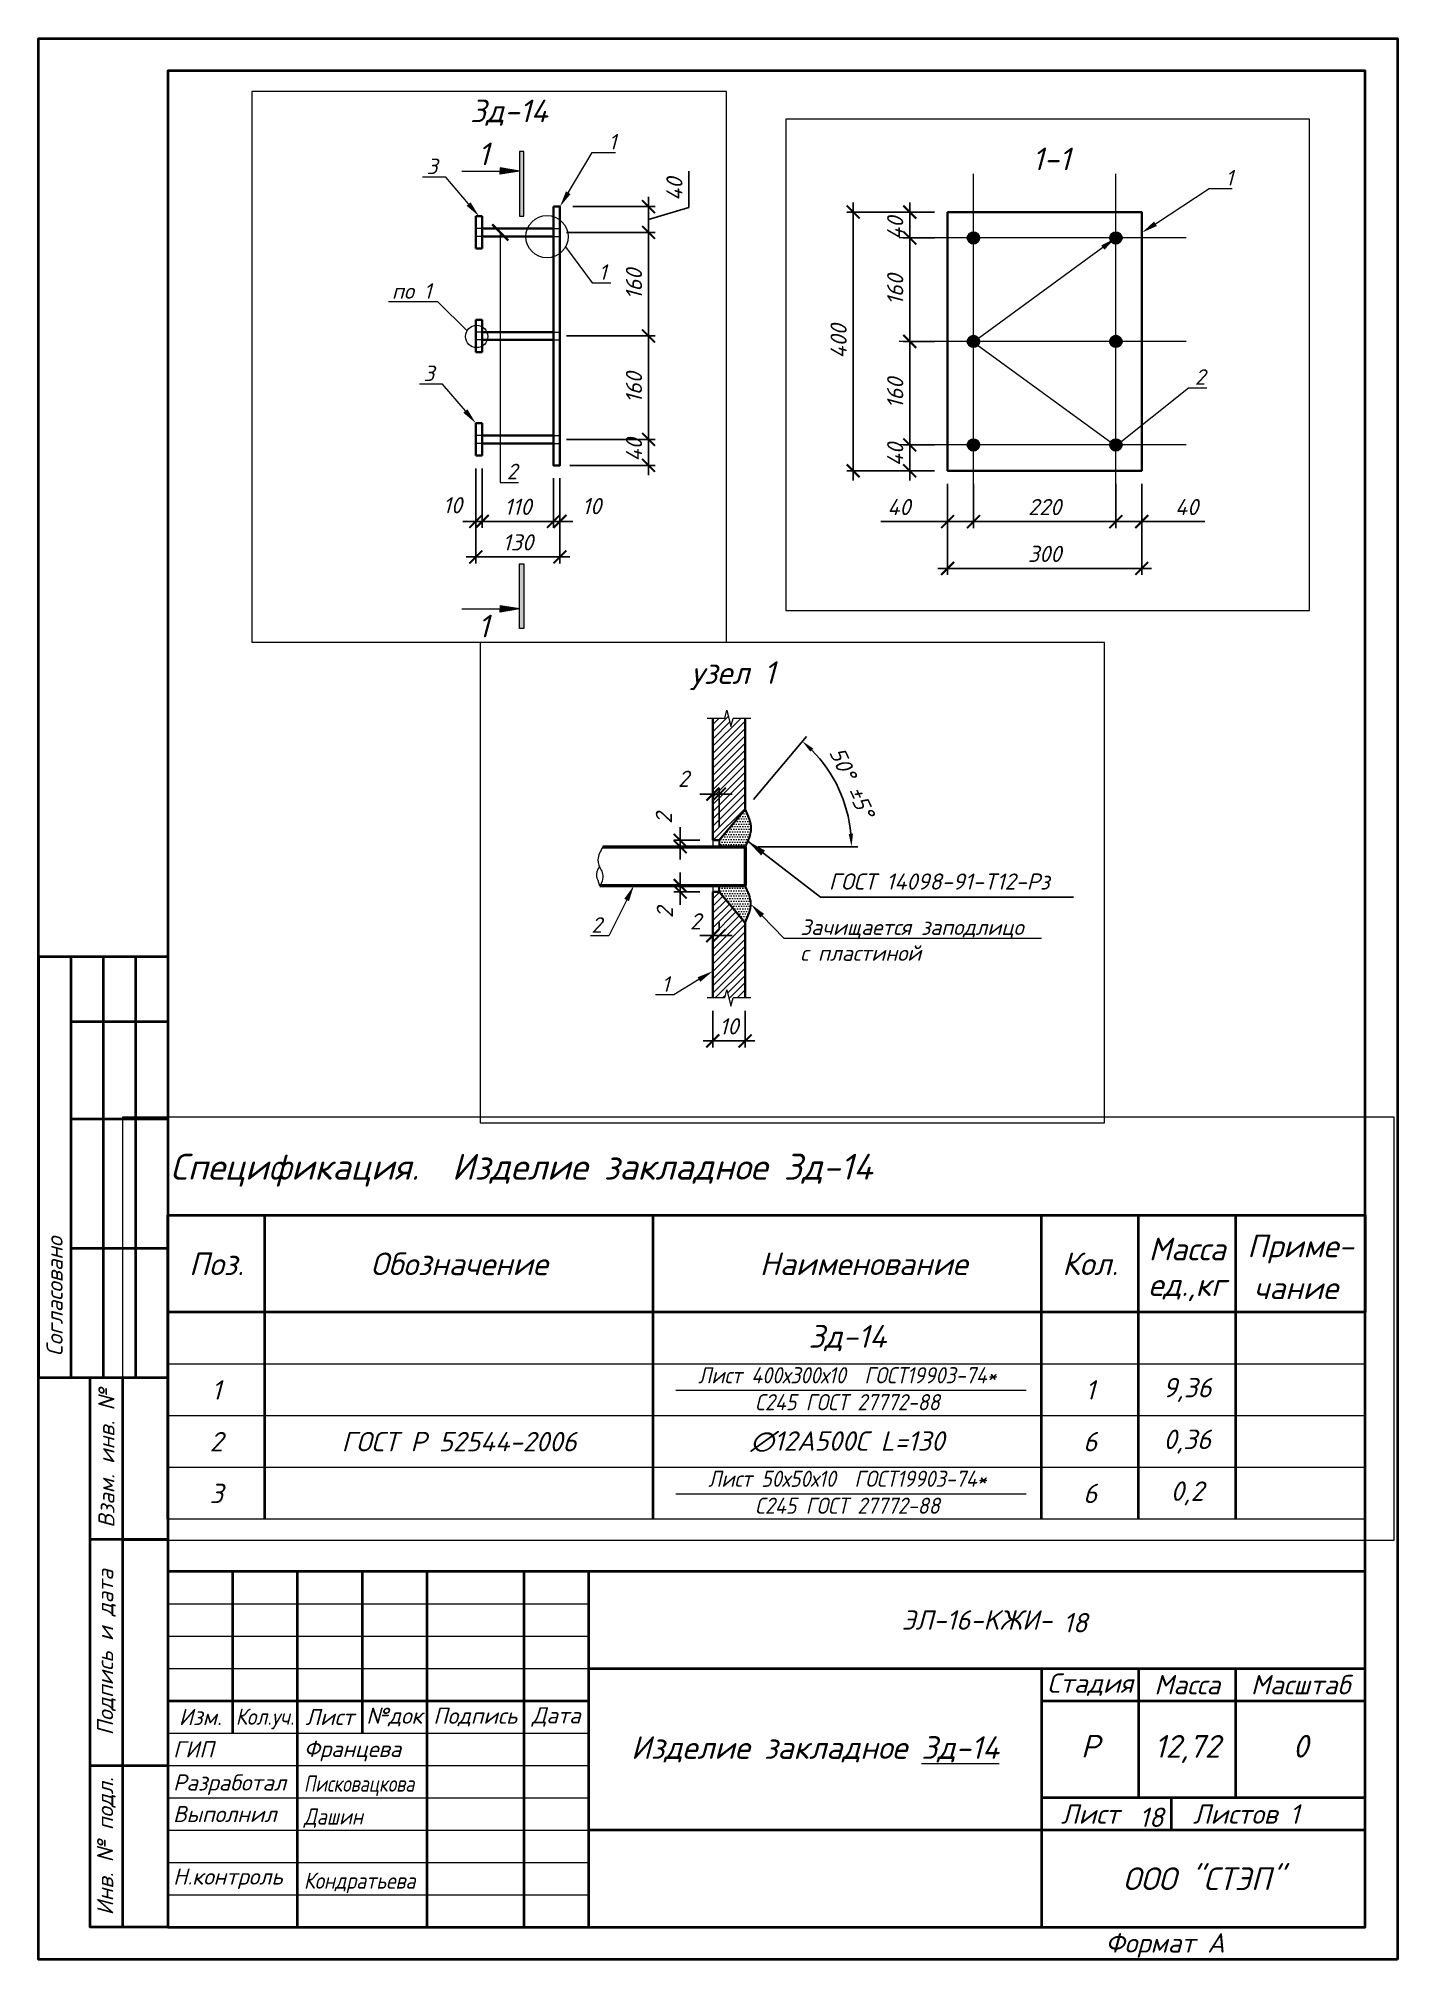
# Paper-space layout 'Layout1' of a CAD drawing. Header units: millimetres. Extents: x -210 to 0, y 0 to 297.
# The model-space entities are those that its viewports show. They can reach past a viewport. Long polylines and large blocks are cut down to what shows.
import ezdxf
from ezdxf import colors
from ezdxf.entities.mleader import LeaderData, LeaderLine
from ezdxf.enums import TextEntityAlignment as Align
from ezdxf.math import Vec2, Vec3

# ---------------------------------------------------------------- set-up
doc = ezdxf.new("R2010")
doc.units = ezdxf.units.MM
doc.linetypes.add('ACAD_ISO10W100', pattern=[18, 12, -3, 0, -3])
doc.layers.get('0').update_dxf_attribs({"lineweight": 5})
doc.layers.get('Defpoints').update_dxf_attribs({"color": 1, "lineweight": 0})
for name, color, linetype, lineweight in [('#Dimensions', 7, 'Continuous', 9), ('k_ Арм. Каркасы', 1, 'Continuous', 35), ('k_ Арматура', 3, 'Continuous', 50), ('k_ Выноски', 40, 'Continuous', 13), ('k_ Размеры', 7, 'Continuous', 15), ('k_ Рамка', 252, 'Continuous', 40), ('k_ Штриховка', 8, 'Continuous', 5), ('к_Сварка', 132, 'Continuous', 30)]:
    doc.layers.add(name, color=color, linetype=linetype, lineweight=lineweight)
doc.layers.add('NoPrint', color=18, linetype='Continuous', plot=False)
doc.styles.get("Standard").update_dxf_attribs({"font": 'isocpeur.ttf'})
doc.styles.add('STEP PR', font='isocpeui.ttf')
doc.dimstyles.new('100!', dxfattribs={"dimscale": 100, "dimtxt": 2.5, "dimasz": 2, "dimexe": 1, "dimexo": 2, "dimgap": 0.7, "dimtad": 1, "dimdec": 4, "dimlfac": -1, "dimdsep": 46, "dimtxsty": 'Standard', "dimblk": 'ARCHTICK', "dimcen": 2, "dimdle": 1, "dimclrt": 1, "dimadec": 4, "dimazin": 0, "dimtfac": 1, "dimtdec": 4, "dimtofl": 0, "dimtmove": 1, "dimatfit": 3, "dimfxl": 0, "dimtolj": 1, "dimtzin": 0, "dimarcsym": 0})
doc.dimstyles.new('STEP PR', dxfattribs={"dimscale": 10, "dimtxt": 2.5, "dimasz": 2, "dimexe": 1, "dimexo": 2, "dimgap": 1, "dimtad": 1, "dimdec": 4, "dimlfac": -1, "dimtxsty": 'STEP PR', "dimblk": 'ARCHTICK', "dimcen": 2, "dimdle": 1.5, "dimclrt": 1, "dimadec": 0, "dimazin": 0, "dimtfac": 1, "dimtdec": 4, "dimtmove": 1, "dimatfit": 3, "dimldrblk": 'DOTSMALL', "dimfxl": 0, "dimtolj": 1, "dimtzin": 0, "dimarcsym": 0})

psp = doc.layouts.get("Layout1")

# ---------------------------------------------------------------- texts
at = {"layer": 'k_ Выноски', "attachment_point": 5, "line_spacing_factor": 0.96, "style": 'STEP PR'}
for s, insert, char_height, width in [('18', (-49.8, 52.08), 3, 15), ('{\\fISOCPEUR|b1|i1|c204|p34;Изделие закладное \\LЗд-14}', (-90, 32.5), 3.5, 70), ('{\\fISOCPEUR|b1|i1|c204|p34;12,72}', (-32.5, 32.56), 3.5, 15), ('18', (-38.04, 22), 3, 4.7524)]:
    psp.add_mtext(s, dxfattribs=dict(at, insert=insert, char_height=char_height, width=width))

msp = doc.modelspace()

# ---------------------------------------------------------------- texts
at = {"layer": '#Dimensions', "lineweight": 13, "insert": (236751.00697, -152755.90223), "char_height": 5, "width": 94.8739161, "attachment_point": 5, "style": 'STEP PR'}
msp.add_mtext('ГОСТ 14098-91-T12-Рз ', dxfattribs=at)
at = {"color": 1, "insert": (236687.26493, -152692.25695), "char_height": 7, "attachment_point": 5, "style": 'STEP PR'}
msp.add_mtext('\\A1;узел 1', dxfattribs=at)
at = {"attachment_point": 5, "style": 'STEP PR'}
for s, insert, char_height, width in [('{\\W0.9;Лист 400х300х10  ГОСТ19903-74*\\PС245 ГОСТ 27772-88}', (243984.89469, -159542.34577), 250, 6000), ('9,36', (249234.89469, -159560.40385), 300, 1535.1078645), ('1', (234234.89469, -159560.40385), 300, 1535.1078645), ('1', (247734.89469, -159560.40385), 300, 1535.1078645), ('0,36', (249234.89469, -160360.40385), 300, 1535.1078645), ('∅12A500С L=130', (243984.89469, -160360.40385), 300, 6000), ('2', (234234.89469, -160360.40385), 300, 1535.1078645), ('ГОСТ Р 52544-2006', (237984.89469, -160360.40385), 300, 6000), ('6', (247734.89469, -160360.40385), 300, 1535.1078645), ('{\\W0.9;Лист 50х50х10  ГОСТ19903-74*\\PС245 ГОСТ 27772-88}', (243984.89469, -161142.34577), 250, 6000), ('0,2', (249234.89469, -161160.40385), 300, 1535.1078645), ('3', (234234.89469, -161160.40385), 300, 1535.1078645), ('6', (247734.89469, -161160.40385), 300, 1535.1078645)]:
    msp.add_mtext(s, dxfattribs=dict(at, insert=insert, char_height=char_height, width=width))
at = {"layer": 'k_ Размеры', "char_height": 35, "attachment_point": 5, "style": 'STEP PR'}
for s, insert in [('{\\fISOCPEUR|b1|i1|c204|p34;Зд-14}', (235928.23172, -152423.46215)), ('\\A1;1-1', (234868.01398, -152486.30195))]:
    msp.add_mtext(s, dxfattribs=dict(at, insert=insert))
at = {"layer": 'k_ Рамка', "insert": (243984.89469, -158760.66521), "char_height": 350, "width": 6000, "attachment_point": 5, "line_spacing_factor": 0.96, "style": 'STEP PR'}
msp.add_mtext('{\\fISOCPEUR|b1|i1|c204|p34;Зд-14}', dxfattribs=at)

# ---------------------------------------------------------------- blocks, each defined once
blk = doc.blocks.new('*U51')
for p, q in [((5, -142), (5, -207)), ((10, -142), (10, -207)), ((15, -142), (15, -207)), ((5, -152), (20, -152)), ((5, -167), (20, -167)), ((5, -187), (20, -187)), ((13, -207), (13, -292)), ((8, -232), (20, -232)), ((30, -237), (30, -262)), ((40, -237), (40, -292)), ((50, -237), (50, -262)), ((60, -237), (60, -292)), ((75, -237), (75, -292)), ((85, -237), (85, -277)), ((155, -252), (155, -292)), ((170, -272), (170, -252)), ((185, -272), (185, -252)), ((20, -257), (85, -257)), ((155, -257), (205, -257)), ((8, -267), (20, -267)), ((85, -277), (85, -292))]:
    blk.add_line(p, q)
at = {"lineweight": 13}
for p, q in [((20, -242), (85, -242)), ((20, -247), (85, -247)), ((20, -252), (85, -252)), ((20, -262), (85, -262)), ((20, -267), (85, -267)), ((20, -272), (85, -272)), ((20, -277), (85, -277)), ((20, -282), (85, -282)), ((20, -287), (85, -287))]:
    blk.add_line(p, q, dxfattribs=at)
at = {"extrusion": (-1, 0, 0)}
blk.add_line((85, -252), (205, -252), dxfattribs=at)
at = {"linetype": 'Continuous'}
for p, q in [((205, -272), (155, -272)), ((175, -272), (175, -277))]:
    blk.add_line(p, q, dxfattribs=at)
for points in [[(210, -297), (0, -297), (0, 0), (210, 0)], [(20, -292), (205, -292), (205, -5), (20, -5)]]:
    blk.add_lwpolyline(points, close=True)
for points in [[(20, -142), (0, -142), (0, -207), (8, -207)], [(20, -292), (8, -292), (8, -207), (20, -207)], [(205, -237), (20, -237), (20, -292)], [(205, -277), (85, -277)]]:
    blk.add_lwpolyline(points)
at = {"style": 'STEP PR'}
blk.add_text('Р', height=3.5, dxfattribs=at).set_placement((162.5, -264.02), align=Align.MIDDLE_CENTER)
at = {"ltscale": 100, "char_height": 2.5, "attachment_point": 5, "rotation": 90, "style": 'STEP PR'}
for s, insert, width in [('Согласовано', (2.5, -194.5), 25), ('Взам. инв. №', (10.5, -219.5), 25), ('Подпись и дата', (10.5, -249.5), 35), ('Инв. № подл.', (10.5, -279.5), 25)]:
    blk.add_mtext(s, dxfattribs=dict(at, insert=insert, width=width))
at = {"attachment_point": 5, "style": 'STEP PR'}
for s, insert, char_height, width, line_spacing_factor in [('ЭЛ-16-KЖИ-', (145, -244.5), 3, 120, 1.2), ('ООО "СТЭП"', (180, -284.5), 3.5, 50, 1.071429)]:
    blk.add_mtext(s, dxfattribs=dict(at, insert=insert, char_height=char_height, width=width, line_spacing_factor=line_spacing_factor))
at = {"ltscale": 100, "style": 'STEP PR'}
for s, insert, char_height, width, attachment_point in [('Стадия', (162.5, -254.5), 3, 15, 5), ('Масса', (177.5, -254.5), 3, 15, 5), ('Масштаб', (195, -254.5), 3, 20, 5), ('Изм.', (25, -259.5), 2.5, 10, 5), ('{\\W0.9;Кол.уч.}', (35, -259.79), 2.5, 10, 5), ('Лист', (45, -259.5), 2.5, 10, 5), ('№док', (55, -259.5), 2.5, 10, 5), ('Подпись', (67.5, -259.5), 2.5, 15, 5), ('Дата', (80, -259.5), 2.5, 10, 5), ('ГИП', (20.8, -264.5), 2.5, 18.0984, 4), ('Францева', (41.01, -264.77), 2.5, 18.9929, 4), ('Разработал', (20.8, -269.96), 2.5, 18.0984, 4), ('{\\W0.8;Писковацкова}', (41.01, -270.14), 2.5, 18.9929, 4), ('Лист', (162.5, -274.5), 3, 15, 5), ('Листов 1', (186.6, -274.5), 3, 25.3879, 5), ('Выполнил', (20.8, -274.5), 2.5, 18.0984, 4), ('{\\W0.88;Дашин}', (41.01, -275.14), 2.5, 18.9929, 4), ('Н.контроль', (20.8, -284.5), 2.5, 18.0984, 4), ('{\\W0.88;Кондратьева}', (41.01, -285.14), 2.5, 18.9929, 4)]:
    blk.add_mtext(s, dxfattribs=dict(at, insert=insert, char_height=char_height, width=width, attachment_point=attachment_point))
at = {"style": 'STEP PR'}
for tag, p in [('01', (158.62, -245.98)), ('ФОРМАТ', (164.85, -295.92))]:
    blk.add_attdef(tag, p, '', height=3, dxfattribs=at)
at = {"layer": 'NoPrint', "style": 'STEP PR'}
blk.add_text('0', height=3.5, dxfattribs=at).set_placement((195, -264.02), align=Align.MIDDLE_CENTER)
blk = doc.blocks.new('*U75')
for p, q in [((-18500, -1500), (0, -1500)), ((-18500, -3000), (-18500, -1500)), ((-17000, -3000), (-17000, -1500)), ((-11000, -3000), (-11000, -1500)), ((-5000, -3000), (-5000, -1500)), ((-3500, -3000), (-3500, -1500)), ((-2000, -3000), (-2000, -1500)), ((0, -1500), (0, -3000)), ((0, -3000), (-18500, -3000)), ((-18500, -6200), (-18500, -3000)), ((-17000, -6200), (-17000, -3000)), ((-11000, -6200), (-11000, -3000)), ((-5000, -6200), (-5000, -3000)), ((-3500, -6200), (-3500, -3000)), ((-2000, -6200), (-2000, -3000)), ((0, -6200), (0, -3000))]:
    blk.add_line(p, q)
at = {"color": 8, "lineweight": 20}
for p, q in [((0, -3800), (-18500, -3800)), ((0, -4600), (-18500, -4600)), ((0, -5400), (-18500, -5400)), ((0, -6200), (-18500, -6200))]:
    blk.add_line(p, q, dxfattribs=at)
at = {"style": 'STEP PR'}
for s, p in [('Приме-', (-1000, -2021.23)), ('Масса', (-2750, -2021.23)), ('Поз.', (-17750, -2250)), ('Обозначение', (-14000, -2250)), ('Наименование', (-7750, -2250)), ('Кол.', (-4250, -2250)), ('ед.,кг', (-2750, -2613.37)), ('чание', (-1073.22, -2621.88))]:
    blk.add_text(s, height=350, dxfattribs=at).set_placement(p, align=Align.MIDDLE)
at = {"style": 'STEP PR', "flags": 8}
blk.add_attdef('СПЕЦИФИКАЦИЯ', (-18462.61, -949.74), '', height=400, dxfattribs=at)
blk = doc.blocks.new('_None')
blk = doc.blocks.new('_ArchTick')
at = {"color": 0, "linetype": 'ByBlock', "const_width": 0.15}
blk.add_lwpolyline([(-0.5, -0.5), (0.5, 0.5)], dxfattribs=at)
blk = doc.blocks.new('*D21')
at = {"color": 0, "lineweight": -2}
for p, q in [((236681.04, -152728.89), (236677.04, -152728.89)), ((236681.04, -152739.13), (236681.04, -152726.89)), ((236681.04, -152728.89), (236683.04, -152728.89)), ((236683.04, -152739.13), (236683.04, -152726.89)), ((236683.04, -152728.89), (236687.04, -152728.89))]:
    blk.add_line(p, q, dxfattribs=at)
at = {"layer": 'Defpoints', "color": 0}
for p in [(236683.04, -152728.89), (236681.04, -152743.13), (236683.04, -152743.13)]:
    blk.add_point(p, dxfattribs=at)
at = {"color": 0, "lineweight": -2, "xscale": 4, "yscale": 4, "zscale": 4}
blk.add_blockref('_ArchTick', (236681.04, -152728.89), dxfattribs=at)
at = {"color": 0, "lineweight": -2, "xscale": 4, "yscale": 4, "zscale": 4, "rotation": 180}
blk.add_blockref('_ArchTick', (236683.04, -152728.89), dxfattribs=at)
at = {"color": 1, "insert": (236671.97, -152724.12), "char_height": 5, "attachment_point": 5, "style": 'STEP PR'}
blk.add_mtext('\\A1;2', dxfattribs=at)
blk = doc.blocks.new('_DotSmall')
at = {"color": 0, "linetype": 'ByBlock', "const_width": 0.5}
blk.add_lwpolyline([(-0.0625, 0, 1), (0.0625, 0, 1)], format="xyb", close=True, dxfattribs=at)
blk = doc.blocks.new('*D22')
at = {"color": 0, "lineweight": -2}
for p, q in [((236670.96, -152743.13), (236670.96, -152739.13)), ((236677.04, -152743.13), (236668.96, -152743.13)), ((236677.04, -152745.13), (236668.96, -152745.13)), ((236670.96, -152743.13), (236670.96, -152745.13)), ((236670.96, -152745.13), (236670.96, -152749.13))]:
    blk.add_line(p, q, dxfattribs=at)
at = {"layer": 'Defpoints', "color": 0}
for p in [(236670.96, -152745.13), (236681.04, -152743.13), (236681.04, -152745.13)]:
    blk.add_point(p, dxfattribs=at)
at = {"color": 0, "lineweight": -2, "xscale": 4, "yscale": 4, "zscale": 4}
for p, rotation in [((236670.96, -152743.13), 270), ((236670.96, -152745.13), 90)]:
    blk.add_blockref('_ArchTick', p, dxfattribs=dict(at, rotation=rotation))
at = {"color": 1, "insert": (236665.92, -152736.36), "char_height": 5, "attachment_point": 5, "rotation": 90, "style": 'STEP PR'}
blk.add_mtext('\\A1;2', dxfattribs=at)
blk = doc.blocks.new('*D23')
at = {"color": 0, "lineweight": -2}
for p, q in [((236681.04, -152763.13), (236681.04, -152774.6)), ((236683.04, -152768.6), (236683.04, -152770.6)), ((236681.04, -152772.6), (236677.04, -152772.6)), ((236681.04, -152772.6), (236683.04, -152772.6)), ((236683.04, -152772.6), (236687.04, -152772.6))]:
    blk.add_line(p, q, dxfattribs=at)
at = {"layer": 'Defpoints', "color": 0}
for p in [(236681.04, -152759.13), (236683.04, -152772.6), (236683.04, -152772.6)]:
    blk.add_point(p, dxfattribs=at)
at = {"color": 0, "lineweight": -2, "xscale": 4, "yscale": 4, "zscale": 4}
blk.add_blockref('_ArchTick', (236681.04, -152772.6), dxfattribs=at)
at = {"color": 0, "lineweight": -2, "xscale": 4, "yscale": 4, "zscale": 4, "rotation": 180}
blk.add_blockref('_ArchTick', (236683.04, -152772.6), dxfattribs=at)
at = {"color": 1, "insert": (236675.71, -152768.21), "char_height": 5, "attachment_point": 5, "style": 'STEP PR'}
blk.add_mtext('\\A1;2', dxfattribs=at)
blk = doc.blocks.new('*D24')
at = {"color": 0, "lineweight": -2}
for p, q in [((236677.04, -152757.13), (236668.96, -152757.13)), ((236670.96, -152757.13), (236670.96, -152753.13)), ((236670.96, -152757.13), (236670.96, -152759.13)), ((236677.04, -152759.13), (236668.96, -152759.13)), ((236670.96, -152759.13), (236670.96, -152763.13))]:
    blk.add_line(p, q, dxfattribs=at)
at = {"layer": 'Defpoints', "color": 0}
for p in [(236681.04, -152757.13), (236670.96, -152759.13), (236681.04, -152759.13)]:
    blk.add_point(p, dxfattribs=at)
at = {"color": 0, "lineweight": -2, "xscale": 4, "yscale": 4, "zscale": 4}
for p, rotation in [((236670.96, -152757.13), 270), ((236670.96, -152759.13), 90)]:
    blk.add_blockref('_ArchTick', p, dxfattribs=dict(at, rotation=rotation))
at = {"color": 1, "insert": (236666.22, -152765.5), "char_height": 5, "attachment_point": 5, "rotation": 90, "style": 'STEP PR'}
blk.add_mtext('\\A1;2', dxfattribs=at)
blk = doc.blocks.new('*D25')
at = {"color": 0, "lineweight": -2}
for p, q in [((236693.61, -152730.53), (236709.99, -152711.01)), ((236695.04, -152745.13), (236725.9, -152745.13))]:
    blk.add_line(p, q, dxfattribs=at)
blk.add_arc((236681.36, -152745.13), 42.54, 5.38922, 44.61078, dxfattribs=at)
at = {"color": 0}
for points in [[(236711.19, -152715.74), (236712.1, -152714.76), (236708.71, -152712.54)], [(236724.38, -152741.1), (236723.05, -152741.17), (236723.9, -152745.13)]]:
    blk.add_solid(points, dxfattribs=at)
at = {"layer": 'Defpoints', "color": 0}
for p in [(236691.04, -152733.6), (236722.12, -152732.93), (236647.08, -152745.13), (236683.04, -152743.13), (236691.04, -152745.13)]:
    blk.add_point(p, dxfattribs=at)
at = {"color": 1, "insert": (236724, -152725.25), "char_height": 5, "attachment_point": 5, "rotation": 295, "style": 'STEP PR'}
blk.add_mtext('\\A1;50° ±5°', dxfattribs=at)
blk = doc.blocks.new('*U30')
at = {"color": 0, "linetype": 'ByBlock', "lineweight": -2}
for p, q in [((2.75, 0), (3.0625, 1.25)), ((3.0625, 1.25), (3.6875, -1.25)), ((2.75, 0), (0, 0)), ((3.6875, -1.25), (4, 0)), ((6.75, 0), (4, 0))]:
    blk.add_line(p, q, dxfattribs=at)
blk = doc.blocks.new('*U28')
at = {"color": 0, "linetype": 'ByBlock', "lineweight": -2}
for p, q in [((2.75, 0), (3.0625, 1.25)), ((3.0625, 1.25), (3.6875, -1.25)), ((2.75, 0), (0, 0)), ((3.6875, -1.25), (4, 0)), ((6.75, 0), (4, 0))]:
    blk.add_line(p, q, dxfattribs=at)
blk = doc.blocks.new('*D29')
at = {"color": 0, "lineweight": -2}
for p, q in [((236681.04, -152795.89), (236681.04, -152807.17)), ((236691.04, -152795.89), (236691.04, -152807.17)), ((236678.04, -152805.17), (236694.04, -152805.17))]:
    blk.add_line(p, q, dxfattribs=at)
at = {"layer": 'Defpoints', "color": 0}
for p in [(236681.04, -152791.89), (236691.04, -152791.89), (236691.04, -152805.17)]:
    blk.add_point(p, dxfattribs=at)
at = {"color": 0, "lineweight": -2, "xscale": 4, "yscale": 4, "zscale": 4, "rotation": 180}
blk.add_blockref('_ArchTick', (236681.04, -152805.17), dxfattribs=at)
at = {"color": 0, "lineweight": -2, "xscale": 4, "yscale": 4, "zscale": 4}
blk.add_blockref('_ArchTick', (236691.04, -152805.17), dxfattribs=at)
at = {"color": 1, "insert": (236686.04, -152800.67), "char_height": 5, "attachment_point": 5, "style": 'STEP PR'}
blk.add_mtext('\\A1;10', dxfattribs=at)
blk = doc.blocks.new('*D32')
at = {"layer": 'Defpoints', "color": 0}
for p in [(234707.78, -152968.64), (234747.78, -152968.64), (234747.78, -153047.12)]:
    blk.add_point(p, dxfattribs=at)
at = {"layer": 'k_ Размеры', "color": 0, "lineweight": -2}
for p, q in [((234707.78, -152988.64), (234707.78, -153057.12)), ((234747.78, -152988.64), (234747.78, -153057.12)), ((234604.46, -153047.12), (234707.78, -153047.12)), ((234692.78, -153047.12), (234762.78, -153047.12))]:
    blk.add_line(p, q, dxfattribs=at)
at = {"layer": 'k_ Размеры', "color": 0, "lineweight": -2, "xscale": 20, "yscale": 20, "zscale": 20, "rotation": 180}
blk.add_blockref('_ArchTick', (234707.78, -153047.12), dxfattribs=at)
at = {"layer": 'k_ Размеры', "color": 0, "lineweight": -2, "xscale": 20, "yscale": 20, "zscale": 20}
blk.add_blockref('_ArchTick', (234747.78, -153047.12), dxfattribs=at)
at = {"layer": 'k_ Размеры', "color": 1, "insert": (234632.57, -153024.62), "char_height": 25, "attachment_point": 5, "style": 'STEP PR'}
blk.add_mtext('\\A1;40', dxfattribs=at)
blk = doc.blocks.new('*D33')
at = {"layer": 'Defpoints', "color": 0}
for p in [(234747.78, -152968.64), (234967.78, -152968.64), (234967.78, -153047.12)]:
    blk.add_point(p, dxfattribs=at)
at = {"layer": 'k_ Размеры', "color": 0, "lineweight": -2}
for p, q in [((234747.78, -152988.64), (234747.78, -153057.12)), ((234967.78, -152988.64), (234967.78, -153057.12)), ((234732.78, -153047.12), (234982.78, -153047.12))]:
    blk.add_line(p, q, dxfattribs=at)
at = {"layer": 'k_ Размеры', "color": 0, "lineweight": -2, "xscale": 20, "yscale": 20, "zscale": 20, "rotation": 180}
blk.add_blockref('_ArchTick', (234747.78, -153047.12), dxfattribs=at)
at = {"layer": 'k_ Размеры', "color": 0, "lineweight": -2, "xscale": 20, "yscale": 20, "zscale": 20}
blk.add_blockref('_ArchTick', (234967.78, -153047.12), dxfattribs=at)
at = {"layer": 'k_ Размеры', "color": 1, "insert": (234857.78, -153024.62), "char_height": 25, "attachment_point": 5, "style": 'STEP PR'}
blk.add_mtext('\\A1;220', dxfattribs=at)
blk = doc.blocks.new('*D34')
at = {"layer": 'Defpoints', "color": 0}
for p in [(234967.78, -152968.64), (235007.78, -152968.64), (235007.78, -153047.12)]:
    blk.add_point(p, dxfattribs=at)
at = {"layer": 'k_ Размеры', "color": 0, "lineweight": -2}
for p, q in [((234967.78, -152988.64), (234967.78, -153057.12)), ((235007.78, -152988.64), (235007.78, -153057.12)), ((234952.78, -153047.12), (235022.78, -153047.12)), ((235105.27, -153047.12), (235007.78, -153047.12))]:
    blk.add_line(p, q, dxfattribs=at)
at = {"layer": 'k_ Размеры', "color": 0, "lineweight": -2, "xscale": 20, "yscale": 20, "zscale": 20, "rotation": 180}
blk.add_blockref('_ArchTick', (234967.78, -153047.12), dxfattribs=at)
at = {"layer": 'k_ Размеры', "color": 0, "lineweight": -2, "xscale": 20, "yscale": 20, "zscale": 20}
blk.add_blockref('_ArchTick', (235007.78, -153047.12), dxfattribs=at)
at = {"layer": 'k_ Размеры', "color": 1, "insert": (235077.16, -153024.62), "char_height": 25, "attachment_point": 5, "style": 'STEP PR'}
blk.add_mtext('\\A1;40', dxfattribs=at)
blk = doc.blocks.new('*D35')
at = {"layer": 'Defpoints', "color": 0}
for p in [(234707.78, -152568.64), (234649.35, -152608.64), (234707.78, -152608.64)]:
    blk.add_point(p, dxfattribs=at)
at = {"layer": 'k_ Размеры', "color": 0, "lineweight": -2}
for p, q in [((234649.35, -152553.64), (234649.35, -152623.64)), ((234687.78, -152568.64), (234639.35, -152568.64)), ((234687.78, -152608.64), (234639.35, -152608.64))]:
    blk.add_line(p, q, dxfattribs=at)
at = {"layer": 'k_ Размеры', "color": 0, "lineweight": -2, "xscale": 20, "yscale": 20, "zscale": 20}
for p, rotation in [((234649.35, -152568.64), 90), ((234649.35, -152608.64), 270)]:
    blk.add_blockref('_ArchTick', p, dxfattribs=dict(at, rotation=rotation))
at = {"layer": 'k_ Размеры', "color": 1, "insert": (234626.85, -152593.64), "char_height": 25, "attachment_point": 5, "rotation": 90, "style": 'STEP PR'}
blk.add_mtext('\\A1;40', dxfattribs=at)
blk = doc.blocks.new('*D36')
at = {"layer": 'Defpoints', "color": 0}
for p in [(234707.78, -152608.64), (234649.35, -152768.64), (234707.78, -152768.64)]:
    blk.add_point(p, dxfattribs=at)
at = {"layer": 'k_ Размеры', "color": 0, "lineweight": -2}
for p, q in [((234649.35, -152593.64), (234649.35, -152783.64)), ((234687.78, -152608.64), (234639.35, -152608.64)), ((234687.78, -152768.64), (234639.35, -152768.64))]:
    blk.add_line(p, q, dxfattribs=at)
at = {"layer": 'k_ Размеры', "color": 0, "lineweight": -2, "xscale": 20, "yscale": 20, "zscale": 20}
for p, rotation in [((234649.35, -152608.64), 90), ((234649.35, -152768.64), 270)]:
    blk.add_blockref('_ArchTick', p, dxfattribs=dict(at, rotation=rotation))
at = {"layer": 'k_ Размеры', "color": 1, "insert": (234626.85, -152688.64), "char_height": 25, "attachment_point": 5, "rotation": 90, "style": 'STEP PR'}
blk.add_mtext('\\A1;160', dxfattribs=at)
blk = doc.blocks.new('*D37')
at = {"layer": 'Defpoints', "color": 0}
for p in [(234707.78, -152768.64), (234649.35, -152928.64), (234707.78, -152928.64)]:
    blk.add_point(p, dxfattribs=at)
at = {"layer": 'k_ Размеры', "color": 0, "lineweight": -2}
for p, q in [((234649.35, -152753.64), (234649.35, -152943.64)), ((234687.78, -152768.64), (234639.35, -152768.64)), ((234687.78, -152928.64), (234639.35, -152928.64))]:
    blk.add_line(p, q, dxfattribs=at)
at = {"layer": 'k_ Размеры', "color": 0, "lineweight": -2, "xscale": 20, "yscale": 20, "zscale": 20}
for p, rotation in [((234649.35, -152768.64), 90), ((234649.35, -152928.64), 270)]:
    blk.add_blockref('_ArchTick', p, dxfattribs=dict(at, rotation=rotation))
at = {"layer": 'k_ Размеры', "color": 1, "insert": (234626.85, -152848.64), "char_height": 25, "attachment_point": 5, "rotation": 90, "style": 'STEP PR'}
blk.add_mtext('\\A1;160', dxfattribs=at)
blk = doc.blocks.new('*D38')
at = {"layer": 'Defpoints', "color": 0}
for p in [(234707.78, -152928.64), (234649.35, -152968.64), (234707.78, -152968.64)]:
    blk.add_point(p, dxfattribs=at)
at = {"layer": 'k_ Размеры', "color": 0, "lineweight": -2}
for p, q in [((234649.35, -152913.64), (234649.35, -152983.64)), ((234687.78, -152928.64), (234639.35, -152928.64)), ((234687.78, -152968.64), (234639.35, -152968.64))]:
    blk.add_line(p, q, dxfattribs=at)
at = {"layer": 'k_ Размеры', "color": 0, "lineweight": -2, "xscale": 20, "yscale": 20, "zscale": 20}
for p, rotation in [((234649.35, -152928.64), 90), ((234649.35, -152968.64), 270)]:
    blk.add_blockref('_ArchTick', p, dxfattribs=dict(at, rotation=rotation))
at = {"layer": 'k_ Размеры', "color": 1, "insert": (234626.85, -152943.64), "char_height": 25, "attachment_point": 5, "rotation": 90, "style": 'STEP PR'}
blk.add_mtext('\\A1;40', dxfattribs=at)
blk = doc.blocks.new('*D39')
at = {"color": 0, "lineweight": -2}
for p, q in [((235877.04, -152973.64), (235877.04, -153065.23)), ((235887.04, -152973.64), (235887.04, -153065.23)), ((235877.04, -153055.23), (235857.04, -153055.23)), ((235877.04, -153055.23), (235887.04, -153055.23)), ((235887.04, -153055.23), (235907.04, -153055.23))]:
    blk.add_line(p, q, dxfattribs=at)
at = {"layer": 'Defpoints', "color": 0}
for p in [(235877.04, -152953.64), (235887.04, -152953.64), (235887.04, -153055.23)]:
    blk.add_point(p, dxfattribs=at)
at = {"color": 0, "lineweight": -2, "xscale": 20, "yscale": 20, "zscale": 20}
blk.add_blockref('_ArchTick', (235877.04, -153055.23), dxfattribs=at)
at = {"color": 0, "lineweight": -2, "xscale": 20, "yscale": 20, "zscale": 20, "rotation": 180}
blk.add_blockref('_ArchTick', (235887.04, -153055.23), dxfattribs=at)
at = {"color": 1, "insert": (235840.93, -153030.28), "char_height": 25, "attachment_point": 5, "style": 'STEP PR'}
blk.add_mtext('\\A1;10', dxfattribs=at)
blk = doc.blocks.new('*D40')
at = {"color": 0, "lineweight": -2}
for p, q in [((235887.04, -152973.64), (235887.04, -153065.23)), ((235997.04, -152988.64), (235997.04, -153065.23)), ((235872.04, -153055.23), (236012.04, -153055.23))]:
    blk.add_line(p, q, dxfattribs=at)
at = {"layer": 'Defpoints', "color": 0}
for p in [(235887.04, -152953.64), (235997.04, -152968.64), (235997.04, -153055.23)]:
    blk.add_point(p, dxfattribs=at)
at = {"color": 0, "lineweight": -2, "xscale": 20, "yscale": 20, "zscale": 20, "rotation": 180}
blk.add_blockref('_ArchTick', (235887.04, -153055.23), dxfattribs=at)
at = {"color": 0, "lineweight": -2, "xscale": 20, "yscale": 20, "zscale": 20}
blk.add_blockref('_ArchTick', (235997.04, -153055.23), dxfattribs=at)
at = {"color": 1, "insert": (235942.04, -153032.73), "char_height": 25, "attachment_point": 5, "style": 'STEP PR'}
blk.add_mtext('\\A1;110', dxfattribs=at)
blk = doc.blocks.new('*D41')
at = {"color": 0, "lineweight": -2}
for p, q in [((235997.04, -152988.64), (235997.04, -153065.23)), ((236007.04, -152988.64), (236007.04, -153065.23)), ((235997.04, -153055.23), (235977.04, -153055.23)), ((235997.04, -153055.23), (236007.04, -153055.23)), ((236007.04, -153055.23), (236027.04, -153055.23))]:
    blk.add_line(p, q, dxfattribs=at)
at = {"layer": 'Defpoints', "color": 0}
for p in [(235997.04, -152968.64), (236007.04, -152968.64), (236007.04, -153055.23)]:
    blk.add_point(p, dxfattribs=at)
at = {"color": 0, "lineweight": -2, "xscale": 20, "yscale": 20, "zscale": 20}
blk.add_blockref('_ArchTick', (235997.04, -153055.23), dxfattribs=at)
at = {"color": 0, "lineweight": -2, "xscale": 20, "yscale": 20, "zscale": 20, "rotation": 180}
blk.add_blockref('_ArchTick', (236007.04, -153055.23), dxfattribs=at)
at = {"color": 1, "insert": (236056.04, -153031.68), "char_height": 25, "attachment_point": 5, "style": 'STEP PR'}
blk.add_mtext('\\A1;10', dxfattribs=at)
blk = doc.blocks.new('*D42')
at = {"color": 0, "lineweight": -2}
for p, q in [((236206.41, -152569.89), (236206.41, -152513.67)), ((236143.91, -152553.64), (236143.91, -152623.64)), ((236027.04, -152568.64), (236153.91, -152568.64)), ((236143.91, -152588.64), (236206.41, -152569.89)), ((236017.04, -152608.64), (236153.91, -152608.64))]:
    blk.add_line(p, q, dxfattribs=at)
at = {"layer": 'Defpoints', "color": 0}
for p in [(236007.04, -152568.64), (235997.04, -152608.64), (236143.91, -152608.64)]:
    blk.add_point(p, dxfattribs=at)
at = {"color": 0, "lineweight": -2, "xscale": 20, "yscale": 20, "zscale": 20}
for p, rotation in [((236143.91, -152568.64), 90), ((236143.91, -152608.64), 270)]:
    blk.add_blockref('_ArchTick', p, dxfattribs=dict(at, rotation=rotation))
at = {"color": 1, "insert": (236183.91, -152541.78), "char_height": 25, "attachment_point": 5, "rotation": 90, "style": 'STEP PR'}
blk.add_mtext('\\A1;40', dxfattribs=at)
blk = doc.blocks.new('*D43')
at = {"color": 0, "lineweight": -2}
for p, q in [((236143.91, -152593.64), (236143.91, -152783.64)), ((236017.04, -152608.64), (236153.91, -152608.64)), ((236017.04, -152768.64), (236153.91, -152768.64))]:
    blk.add_line(p, q, dxfattribs=at)
at = {"layer": 'Defpoints', "color": 0}
for p in [(235997.04, -152608.64), (235997.04, -152768.64), (236143.91, -152768.64)]:
    blk.add_point(p, dxfattribs=at)
at = {"color": 0, "lineweight": -2, "xscale": 20, "yscale": 20, "zscale": 20}
for p, rotation in [((236143.91, -152608.64), 90), ((236143.91, -152768.64), 270)]:
    blk.add_blockref('_ArchTick', p, dxfattribs=dict(at, rotation=rotation))
at = {"color": 1, "insert": (236121.41, -152688.64), "char_height": 25, "attachment_point": 5, "rotation": 90, "style": 'STEP PR'}
blk.add_mtext('\\A1;160', dxfattribs=at)
blk = doc.blocks.new('*D44')
at = {"color": 0, "lineweight": -2}
for p, q in [((236143.91, -152753.64), (236143.91, -152943.64)), ((236017.04, -152768.64), (236153.91, -152768.64)), ((236017.04, -152928.64), (236153.91, -152928.64))]:
    blk.add_line(p, q, dxfattribs=at)
at = {"layer": 'Defpoints', "color": 0}
for p in [(235997.04, -152768.64), (235997.04, -152928.64), (236143.91, -152928.64)]:
    blk.add_point(p, dxfattribs=at)
at = {"color": 0, "lineweight": -2, "xscale": 20, "yscale": 20, "zscale": 20}
for p, rotation in [((236143.91, -152768.64), 90), ((236143.91, -152928.64), 270)]:
    blk.add_blockref('_ArchTick', p, dxfattribs=dict(at, rotation=rotation))
at = {"color": 1, "insert": (236121.41, -152848.64), "char_height": 25, "attachment_point": 5, "rotation": 90, "style": 'STEP PR'}
blk.add_mtext('\\A1;160', dxfattribs=at)
blk = doc.blocks.new('*D45')
at = {"color": 0, "lineweight": -2}
for p, q in [((236143.91, -152913.64), (236143.91, -152983.64)), ((236017.04, -152928.64), (236153.91, -152928.64)), ((236022.04, -152968.64), (236153.91, -152968.64))]:
    blk.add_line(p, q, dxfattribs=at)
at = {"layer": 'Defpoints', "color": 0}
for p in [(235997.04, -152928.64), (236002.04, -152968.64), (236143.91, -152968.64)]:
    blk.add_point(p, dxfattribs=at)
at = {"color": 0, "lineweight": -2, "xscale": 20, "yscale": 20, "zscale": 20}
for p, rotation in [((236143.91, -152928.64), 90), ((236143.91, -152968.64), 270)]:
    blk.add_blockref('_ArchTick', p, dxfattribs=dict(at, rotation=rotation))
at = {"color": 1, "insert": (236121.41, -152944.82), "char_height": 25, "attachment_point": 5, "rotation": 90, "style": 'STEP PR'}
blk.add_mtext('\\A1;40', dxfattribs=at)
blk = doc.blocks.new('*D46')
at = {"color": 0, "lineweight": -2}
for p, q in [((235877.04, -152973.64), (235877.04, -153120.19)), ((236007.04, -152988.64), (236007.04, -153120.19)), ((235862.04, -153110.19), (236022.04, -153110.19))]:
    blk.add_line(p, q, dxfattribs=at)
at = {"layer": 'Defpoints', "color": 0}
for p in [(235877.04, -152953.64), (236007.04, -152968.64), (236007.04, -153110.19)]:
    blk.add_point(p, dxfattribs=at)
at = {"color": 0, "lineweight": -2, "xscale": 20, "yscale": 20, "zscale": 20, "rotation": 180}
blk.add_blockref('_ArchTick', (235877.04, -153110.19), dxfattribs=at)
at = {"color": 0, "lineweight": -2, "xscale": 20, "yscale": 20, "zscale": 20}
blk.add_blockref('_ArchTick', (236007.04, -153110.19), dxfattribs=at)
at = {"color": 1, "insert": (235942.04, -153087.69), "char_height": 25, "attachment_point": 5, "style": 'STEP PR'}
blk.add_mtext('\\A1;130', dxfattribs=at)
blk = doc.blocks.new('*D47')
at = {"color": 0, "lineweight": -2}
for p, q in [((234707.78, -152988.64), (234707.78, -153129.55)), ((235007.78, -152988.64), (235007.78, -153129.55)), ((234692.78, -153119.55), (235022.78, -153119.55))]:
    blk.add_line(p, q, dxfattribs=at)
at = {"layer": 'Defpoints', "color": 0}
for p in [(234707.78, -152968.64), (235007.78, -152968.64), (235007.78, -153119.55)]:
    blk.add_point(p, dxfattribs=at)
at = {"color": 0, "lineweight": -2, "xscale": 20, "yscale": 20, "zscale": 20, "rotation": 180}
blk.add_blockref('_ArchTick', (234707.78, -153119.55), dxfattribs=at)
at = {"color": 0, "lineweight": -2, "xscale": 20, "yscale": 20, "zscale": 20}
blk.add_blockref('_ArchTick', (235007.78, -153119.55), dxfattribs=at)
at = {"color": 1, "insert": (234857.78, -153097.05), "char_height": 25, "attachment_point": 5, "style": 'STEP PR'}
blk.add_mtext('\\A1;300', dxfattribs=at)
blk = doc.blocks.new('*D48')
at = {"color": 0, "lineweight": -2}
for p, q in [((234561.89, -152553.64), (234561.89, -152983.64)), ((234687.78, -152568.64), (234551.89, -152568.64)), ((234687.78, -152968.64), (234551.89, -152968.64))]:
    blk.add_line(p, q, dxfattribs=at)
at = {"layer": 'Defpoints', "color": 0}
for p in [(234707.78, -152568.64), (234561.89, -152968.64), (234707.78, -152968.64)]:
    blk.add_point(p, dxfattribs=at)
at = {"color": 0, "lineweight": -2, "xscale": 20, "yscale": 20, "zscale": 20}
for p, rotation in [((234561.89, -152568.64), 90), ((234561.89, -152968.64), 270)]:
    blk.add_blockref('_ArchTick', p, dxfattribs=dict(at, rotation=rotation))
at = {"color": 1, "insert": (234539.39, -152768.64), "char_height": 25, "attachment_point": 5, "rotation": 90, "style": 'STEP PR'}
blk.add_mtext('\\A1;400', dxfattribs=at)
blk = doc.blocks.new('Разрез')
at = {"linetype": 'ByBlock', "ltscale": 100}
h = blk.add_hatch(color=256, dxfattribs=at)
h.dxf.hatch_style = 1
h.paths.add_polyline_path([(-35, 0), (35, 0), (35, 1000), (-35, 1000)])
h = blk.add_hatch(color=256, dxfattribs=at)
h.dxf.hatch_style = 1
h.paths.add_polyline_path([(-335.5, 750.3), (-335.5, 700), (-335.5, 649.7), (-35, 700)])
for p, q in [((35, 1000), (-35, 1000)), ((-35, 1000), (-35, 0)), ((35, 0), (35, 1000)), ((-335.5, 750.3), (-335.5, 700)), ((-35, 700), (-335.5, 750.3)), ((-35, 700), (-335.5, 649.7)), ((-335.5, 649.7), (-335.5, 700)), ((-35, 0), (35, 0))]:
    blk.add_line(p, q, dxfattribs=at)
at = {"linetype": 'ByBlock', "ltscale": 100, "extrusion": (0, 1, 0), "elevation": 700}
blk.add_lwpolyline([(924.8, 0), (335, 0)], dxfattribs=at)
at = {"ltscale": 100, "style": 'STEP PR'}
blk.add_attdef('Nv', text='', height=350, dxfattribs=at).set_placement((-503.3, 790), align=Align.RIGHT)
blk = doc.blocks.new('*U49')
at = {"linetype": 'ByBlock', "ltscale": 100}
h = blk.add_hatch(color=256, dxfattribs=at)
h.dxf.hatch_style = 1
h.paths.add_polyline_path([(-35, -1000), (35, -1000), (35, 0), (-35, 0)])
h = blk.add_hatch(color=256, dxfattribs=at)
h.dxf.hatch_style = 1
h.paths.add_polyline_path([(-335.5, -750.3), (-335.5, -700), (-335.5, -649.7), (-35, -700)])
for p, q in [((-35, -1000), (-35, 0)), ((-35, 0), (35, 0)), ((35, 0), (35, -1000)), ((-35, -700), (-335.5, -649.7)), ((-335.5, -649.7), (-335.5, -700)), ((-335.5, -750.3), (-335.5, -700)), ((-35, -700), (-335.5, -750.3)), ((35, -1000), (-35, -1000))]:
    blk.add_line(p, q, dxfattribs=at)
at = {"linetype": 'ByBlock', "ltscale": 100, "extrusion": (0, -1, 0), "elevation": 700}
blk.add_lwpolyline([(-924.8, 0), (-335, 0)], dxfattribs=at)
at = {"ltscale": 100, "style": 'STEP PR'}
blk.add_attdef('Nv', text='', height=350, dxfattribs=at).set_placement((-503.3, -1140), align=Align.RIGHT)

# ---------------------------------------------------------------- dimensions: what is measured, and where the dimension line sits
for base, p1, p2, picture, middle in [((236143.90734, -152608.63545), (236007.04174, -152568.63545), (235997.04174, -152608.63545), '*D42', (236183.90734, -152559.88545)), ((234561.88891, -152968.63545), (234707.78392, -152568.63545), (234707.78392, -152968.63545), '*D48', (234539.38891, -152768.63545)), ((236143.90734, -152768.63545), (235997.04174, -152608.63545), (235997.04174, -152768.63545), '*D43', (236121.40734, -152688.63545)), ((236143.90734, -152928.63545), (235997.04174, -152768.63545), (235997.04174, -152928.63545), '*D44', (236121.40734, -152848.63545))]:
    dim = msp.add_linear_dim(base=base, p1=p1, p2=p2, angle=90, dimstyle='STEP PR')
    dim.commit()
    dim.dimension.update_dxf_attribs({"geometry": picture, "text_midpoint": middle})
dim = msp.add_angular_dim_2l(base=(236722.11609, -152732.92995), line1=((236647.07577, -152745.13109), (236691.03962, -152745.13109)), line2=((236683.03962, -152743.13109), (236691.03962, -152733.59707)), text='<> ±5°', dimstyle='STEP PR', override={"dimscale": 2, "dimsah": 1})
dim.commit()
dim.dimension.update_dxf_attribs({"geometry": '*D25', "text_midpoint": (236723.99755, -152725.24954)})
for base, p1, p2, picture, middle in [((236683.03962, -152728.89185), (236681.03962, -152743.13109), (236683.03962, -152743.13109), '*D21', (236671.97422, -152728.61752)), ((236683.03962, -152772.60281), (236681.03962, -152759.13109), (236683.03962, -152772.60281), '*D23', (236675.71477, -152772.7126))]:
    dim = msp.add_linear_dim(base=base, p1=p1, p2=p2, dimstyle='STEP PR', override={"dimscale": 2})
    dim.commit()
    dim.dimension.update_dxf_attribs({"geometry": picture, "text_midpoint": middle, "dimtype": 160})
for base, p1, p2, picture, middle in [((236670.95531, -152745.13109), (236681.03962, -152743.13109), (236681.03962, -152745.13109), '*D22', (236670.41516, -152736.36108)), ((236670.95531, -152759.13109), (236681.03962, -152757.13109), (236681.03962, -152759.13109), '*D24', (236670.71684, -152765.50316))]:
    dim = msp.add_linear_dim(base=base, p1=p1, p2=p2, angle=90, dimstyle='STEP PR', override={"dimscale": 2})
    dim.commit()
    dim.dimension.update_dxf_attribs({"geometry": picture, "text_midpoint": middle, "dimtype": 160})
dim = msp.add_linear_dim(base=(236691.03962, -152805.16847), p1=(236681.03962, -152791.88592), p2=(236691.03962, -152791.88592), dimstyle='STEP PR', override={"dimscale": 2})
dim.commit()
dim.dimension.update_dxf_attribs({"geometry": '*D29', "text_midpoint": (236686.03962, -152800.66847)})
dim = msp.add_linear_dim(base=(236143.90734, -152968.63545), p1=(235997.04174, -152928.63545), p2=(236002.04174, -152968.63545), angle=90, dimstyle='STEP PR')
dim.commit()
dim.dimension.update_dxf_attribs({"geometry": '*D45', "text_midpoint": (236143.90734, -152944.81738), "dimtype": 160})
for base, p1, p2, picture, middle in [((235887.04174, -153055.23377), (235877.04174, -152953.63545), (235887.04174, -152953.63545), '*D39', (235840.93238, -153052.78175)), ((236007.04174, -153055.23377), (235997.04174, -152968.63545), (236007.04174, -152968.63545), '*D41', (236056.03846, -153054.18164))]:
    dim = msp.add_linear_dim(base=base, p1=p1, p2=p2, dimstyle='STEP PR')
    dim.commit()
    dim.dimension.update_dxf_attribs({"geometry": picture, "text_midpoint": middle, "dimtype": 160})
for base, p1, p2, picture, middle in [((236007.04174, -153110.19045), (235877.04174, -152953.63545), (236007.04174, -152968.63545), '*D46', (235942.04174, -153087.69045)), ((235997.04174, -153055.23377), (235887.04174, -152953.63545), (235997.04174, -152968.63545), '*D40', (235942.04174, -153032.73377)), ((235007.78392, -153119.54508), (234707.78392, -152968.63545), (235007.78392, -152968.63545), '*D47', (234857.78392, -153097.04508))]:
    dim = msp.add_linear_dim(base=base, p1=p1, p2=p2, dimstyle='STEP PR')
    dim.commit()
    dim.dimension.update_dxf_attribs({"geometry": picture, "text_midpoint": middle})
at = {"layer": 'k_ Размеры'}
for base, p1, p2, picture, middle in [((234649.35175, -152608.63545), (234707.78392, -152568.63545), (234707.78392, -152608.63545), '*D35', (234649.35175, -152593.63545)), ((234649.35175, -152968.63545), (234707.78392, -152928.63545), (234707.78392, -152968.63545), '*D38', (234649.35175, -152943.63545))]:
    dim = msp.add_linear_dim(base=base, p1=p1, p2=p2, angle=90, dimstyle='STEP PR', dxfattribs=at)
    dim.commit()
    dim.dimension.update_dxf_attribs({"geometry": picture, "text_midpoint": middle, "dimtype": 160})
for base, p1, p2, picture, middle in [((234649.35175, -152768.63545), (234707.78392, -152608.63545), (234707.78392, -152768.63545), '*D36', (234626.85175, -152688.63545)), ((234649.35175, -152928.63545), (234707.78392, -152768.63545), (234707.78392, -152928.63545), '*D37', (234626.85175, -152848.63545))]:
    dim = msp.add_linear_dim(base=base, p1=p1, p2=p2, angle=90, dimstyle='STEP PR', dxfattribs=at)
    dim.commit()
    dim.dimension.update_dxf_attribs({"geometry": picture, "text_midpoint": middle})
for base, p1, p2, picture, middle in [((234747.78392, -153047.12234), (234707.78392, -152968.63545), (234747.78392, -152968.63545), '*D32', (234632.57025, -153038.61087)), ((235007.78392, -153047.12234), (234967.78392, -152968.63545), (235007.78392, -152968.63545), '*D34', (235077.15932, -153042.74374))]:
    dim = msp.add_linear_dim(base=base, p1=p1, p2=p2, dimstyle='STEP PR', override={"dimscale": 10}, dxfattribs=at)
    dim.commit()
    dim.dimension.update_dxf_attribs({"geometry": picture, "text_midpoint": middle, "dimtype": 160})
dim = msp.add_linear_dim(base=(234967.78392, -153047.12234), p1=(234747.78392, -152968.63545), p2=(234967.78392, -152968.63545), dimstyle='STEP PR', override={"dimscale": 10}, dxfattribs=at)
dim.commit()
dim.dimension.update_dxf_attribs({"geometry": '*D33', "text_midpoint": (234857.78392, -153024.62234)})

# ---------------------------------------------------------------- hatches: boundary and pattern name
at = {"layer": 'k_ Штриховка'}
h = msp.add_hatch(color=251, dxfattribs=at)
h.dxf.hatch_style = 1
edge = h.paths.add_edge_path()
edge.add_arc((234747.78392, -152608.63545), 8, 0, 360)
h = msp.add_hatch(color=251, dxfattribs=at)
h.dxf.hatch_style = 1
edge = h.paths.add_edge_path()
edge.add_arc((234967.78392, -152608.63545), 8, 0, 360)
h = msp.add_hatch(dxfattribs=at)
h.set_pattern_fill('ANSI31', color=251, scale=0.5)
h.paths.add_polyline_path([(236691.03962, -152705.46515), (236687.28962, -152705.46515), (236686.66462, -152707.96515), (236685.41462, -152702.96515), (236684.78962, -152705.46515), (236681.03962, -152705.46515), (236681.03962, -152743.13109), (236683.03962, -152743.13109), (236691.03962, -152733.59707)])
h.paths.add_polyline_path([(236691.03962, -152768.66512), (236683.03962, -152759.13109), (236681.03962, -152759.13109), (236681.03962, -152791.88592), (236684.78962, -152791.88592), (236685.41462, -152789.38592), (236686.66462, -152794.38592), (236687.28962, -152791.88592), (236691.03962, -152791.88592)])
h = msp.add_hatch(dxfattribs=at)
h.set_pattern_fill('DOTS', color=251, scale=0.5)
edge = h.paths.add_edge_path()
edge.add_spline(control_points=[(236691.03962, -152745.13109), (236691.90776, -152743.27078), (236693.69466, -152739.44164), (236691.9412, -152735.58171), (236691.03962, -152733.59707)], knot_values=[0, 0, 0, 0, 5.861466901, 12.064776502, 12.064776502, 12.064776502, 12.064776502], degree=3, periodic=0)
edge.add_line((236691.03962, -152733.59707), (236683.03962, -152743.13109))
edge.add_line((236683.03962, -152743.13109), (236683.03962, -152745.13109))
edge.add_line((236683.03962, -152745.13109), (236691.03962, -152745.13109))
edge = h.paths.add_edge_path()
edge.add_spline(control_points=[(236691.03962, -152768.66512), (236691.9412, -152766.68048), (236693.69466, -152762.82055), (236691.90776, -152758.99141), (236691.03962, -152757.13109)], knot_values=[0, 0, 0, 0, 6.203309601, 12.064776502, 12.064776502, 12.064776502, 12.064776502], degree=3, periodic=0)
edge.add_line((236691.03962, -152757.13109), (236683.03962, -152757.13109))
edge.add_line((236683.03962, -152757.13109), (236683.03962, -152759.13109))
edge.add_line((236683.03962, -152759.13109), (236691.03962, -152768.66512))
h = msp.add_hatch(color=251, dxfattribs=at)
h.dxf.hatch_style = 1
edge = h.paths.add_edge_path()
edge.add_arc((234747.78392, -152768.63545), 8, 0, 360)
h = msp.add_hatch(color=251, dxfattribs=at)
h.dxf.hatch_style = 1
edge = h.paths.add_edge_path()
edge.add_arc((234967.78392, -152768.63545), 8, 0, 360)
h = msp.add_hatch(color=251, dxfattribs=at)
h.dxf.hatch_style = 1
edge = h.paths.add_edge_path()
edge.add_arc((234747.78392, -152928.63545), 8, 0, 360)
h = msp.add_hatch(color=251, dxfattribs=at)
h.dxf.hatch_style = 1
edge = h.paths.add_edge_path()
edge.add_arc((234967.78392, -152928.63545), 8, 0, 360)

# ---------------------------------------------------------------- linework, layer by layer
at = {"linetype": 'ACAD_ISO10W100', "ltscale": 5}
for points in [[(234747.78392, -153032.3016), (234747.78392, -152509.30965)], [(234967.78392, -153032.3016), (234967.78392, -152509.30965)], [(235076.36469, -152608.63545), (234632.79048, -152608.63545)], [(235076.36469, -152768.63545), (234632.79048, -152768.63545)], [(235076.36469, -152928.63545), (234632.79048, -152928.63545)]]:
    msp.add_lwpolyline(points, dxfattribs=at)
for points in [[(235887.04174, -152602.63545), (235877.04174, -152602.63545)], [(235997.04174, -152602.63545), (236007.04174, -152602.63545)], [(235887.04174, -152614.63545), (235877.04174, -152614.63545)], [(235997.04174, -152614.63545), (236007.04174, -152614.63545)], [(236681.03962, -152743.13109), (236681.03962, -152745.13109)], [(236681.03962, -152757.13109), (236681.03962, -152759.13109)], [(235887.04174, -152762.63545), (235877.04174, -152762.63545)], [(235997.04174, -152762.63545), (236007.04174, -152762.63545)], [(235887.04174, -152774.63545), (235877.04174, -152774.63545)], [(235997.04174, -152774.63545), (236007.04174, -152774.63545)], [(235887.04174, -152922.63545), (235877.04174, -152922.63545)], [(235997.04174, -152922.63545), (236007.04174, -152922.63545)], [(235887.04174, -152934.63545), (235877.04174, -152934.63545)], [(235997.04174, -152934.63545), (236007.04174, -152934.63545)], [(241331.81539, -159565.72517), (246746.54665, -159565.72517)], [(241331.81539, -161165.72517), (246746.54665, -161165.72517)]]:
    msp.add_lwpolyline(points)
for points, knots in [([(236647.07577, -152745.13109), (236646.33171, -152746.50183), (236644.90606, -152749.12821), (236646.62612, -152752.47031), (236647.53603, -152754.5806), (236646.22221, -152757.15891), (236646.01334, -152757.15281)], [0, 0, 0, 0, 4.282091908, 8.204614529, 12.431055067, 13.021691255, 13.021691255, 13.021691255, 13.021691255]), ([(236645.99835, -152751.20804), (236645.22289, -152752.37999), (236644.72484, -152754.33688), (236645.6458, -152755.6832), (236646.01356, -152757.20288), (236646.01334, -152757.22797)], [0, 0, 0, 0, 3.620101664, 6.432457789, 6.507610884, 6.507610884, 6.507610884, 6.507610884])]:
    msp.add_open_spline(points, degree=3, knots=knots)
at = {"layer": 'k_ Арм. Каркасы'}
for points in [[(234707.78392, -152568.63545), (234707.78392, -152968.63545), (235007.78392, -152968.63545), (235007.78392, -152568.63545)], [(235997.04174, -152568.63545), (235997.04174, -152968.63545), (236007.04174, -152968.63545), (236007.04174, -152568.63545), (235997.04174, -152568.63545)]]:
    msp.add_lwpolyline(points, close=True, dxfattribs=at)
for points in [[(235877.04174, -152583.63545), (235877.04174, -152633.63545)], [(235877.04174, -152583.63545), (235887.04174, -152583.63545)], [(235887.04174, -152633.63545), (235887.04174, -152583.63545)], [(235887.04174, -152602.63545), (235997.04174, -152602.63545)], [(235887.04174, -152614.63545), (235997.04174, -152614.63545)], [(235877.04174, -152633.63545), (235887.04174, -152633.63545)], [(236681.03962, -152705.46515), (236681.03962, -152743.13109)], [(236691.03962, -152733.59707), (236691.03962, -152705.46515)], [(236683.03962, -152743.13109), (236691.03962, -152733.59707)], [(235877.04174, -152743.63545), (235877.04174, -152793.63545)], [(235877.04174, -152743.63545), (235887.04174, -152743.63545)], [(235887.04174, -152793.63545), (235887.04174, -152743.63545)], [(236681.03962, -152743.13109), (236683.03962, -152743.13109)], [(235887.04174, -152762.63545), (235997.04174, -152762.63545)], [(236681.03962, -152759.13109), (236683.03962, -152759.13109)], [(236681.03962, -152759.13109), (236681.03962, -152791.88592)], [(236683.03962, -152759.13109), (236691.03962, -152768.66512)], [(236691.03962, -152791.88592), (236691.03962, -152768.66512)], [(235887.04174, -152774.63545), (235997.04174, -152774.63545)], [(235877.04174, -152793.63545), (235887.04174, -152793.63545)], [(235877.04174, -152903.63545), (235877.04174, -152953.63545)], [(235877.04174, -152903.63545), (235887.04174, -152903.63545)], [(235887.04174, -152953.63545), (235887.04174, -152903.63545)], [(235887.04174, -152922.63545), (235997.04174, -152922.63545)], [(235887.04174, -152934.63545), (235997.04174, -152934.63545)], [(235877.04174, -152953.63545), (235887.04174, -152953.63545)]]:
    msp.add_lwpolyline(points, dxfattribs=at)
at = {"layer": 'k_ Арматура'}
for points in [[(236647.07577, -152745.13109), (236691.03962, -152745.13109)], [(236691.03962, -152745.13109), (236691.03962, -152757.13109)], [(236646.11284, -152757.13109), (236691.03962, -152757.13109)]]:
    msp.add_lwpolyline(points, dxfattribs=at)
for centre in [(234747.78392, -152608.63545), (234967.78392, -152608.63545), (234747.78392, -152768.63545), (234967.78392, -152768.63545), (234747.78392, -152928.63545), (234967.78392, -152928.63545)]:
    msp.add_circle(centre, 8, dxfattribs=at)
at = {"layer": 'k_ Размеры'}
for centre, radius in [((235987.04174, -152615.09414), 32.63076), ((235878.33288, -152769.35355), 17.29483)]:
    msp.add_circle(centre, radius, dxfattribs=at)
at = {"layer": 'к_Сварка'}
for points in [[(236683.03962, -152743.13109), (236683.03962, -152745.13109)], [(236683.03962, -152759.13109), (236683.03962, -152757.13109)]]:
    msp.add_lwpolyline(points, dxfattribs=at)
for points in [[(236691.03962, -152733.59707), (236692.80838, -152739.54287), (236691.03962, -152745.13109)], [(236691.03962, -152768.66512), (236692.80838, -152762.71932), (236691.03962, -152757.13109)]]:
    msp.add_spline(points, degree=3, dxfattribs=at)

# ---------------------------------------------------------------- block references
at = {"xscale": 0.1, "yscale": 0.1, "zscale": 0.1}
for name, p in [('Разрез', (235947.95843, -152583.64992)), ('*U49', (235947.95843, -153120.64238))]:
    msp.add_blockref(name, p, dxfattribs=at).add_auto_attribs({'Nv': '1'})
at = {"xscale": 2, "yscale": 2, "zscale": 2}
for name, p in [('*U30', (236679.28962, -152705.46515)), ('*U28', (236679.28962, -152791.88592))]:
    msp.add_blockref(name, p, dxfattribs=at)
at = {"layer": 'k_ Рамка'}
ref = msp.add_blockref('*U75', (251984.89469, -155360.66521), dxfattribs=at)
ref.add_attrib('СПЕЦИФИКАЦИЯ', 'Спецификация.  Изделие закладное Зд-14', (233522.28897, -156310.40041), dxfattribs={"layer": '0', "height": 400, "style": 'STEP PR'})

msp.set_redraw_order([(e.dxf.handle, doc.entitydb.next_handle()) for e in msp.query("TEXT MTEXT ATTDEF DIMENSION ARC_DIMENSION")])  # texts and dimensions are drawn at this point

# ---------------------------------------------------------------- leaders
at = {"layer": '#Dimensions', "lineweight": 13}
msp.add_leader([(236691.81906, -152743.40794), (236714.35112, -152760.75513), (236792.47217, -152760.75513)], dimstyle='100!', override={"dimscale": 2, "dimasz": 3, "dimrnd": 5}, dxfattribs=at)
ml = msp.add_multileader_mtext('Standard', dxfattribs=at)
ml.set_content('\\A1;2', color=256, style='STEP PR')
ml.set_leader_properties(color=256, linetype='ByLayer', lineweight=-1)
ml.build(insert=Vec2(0, 0))
ml.multileader.update_dxf_attribs({"text_left_attachment_type": 6, "text_right_attachment_type": 6, "dogleg_length": 0, "arrow_head_size": 5, "scale": 0.02})
ctx = ml.context
ctx.base_point, ctx.scale, ctx.char_height, ctx.arrow_head_size, ctx.plane_origin = Vec3(236641.51218, -152772.68859), 0.02, 4.8, 5, Vec3(244676.43078, -160435.17362)
ctx.left_attachment, ctx.right_attachment = 6, 6
notes = []
notes.append((ctx, [(1, (1, 1, 0), (236648.91946, -152772.68859), (-1, 0), 0, [(1, [(236656.65116, -152757.13109)], 0, [])])]))
ctx.mtext.insert, ctx.mtext.rotation, ctx.mtext.flow_direction = Vec3(236643.51218, -152766.92859), 6.283185307, 5
ml = msp.add_multileader_mtext('Standard', dxfattribs=at)
ml.set_content('\\A1; Зачищается заподлицо\\P с пластиной', color=256, style='STEP PR')
ml.set_leader_properties(color=256, linetype='ByLayer', lineweight=-1)
ml.build(insert=Vec2(0, 0))
ml.multileader.update_dxf_attribs({"text_left_attachment_type": 6, "text_right_attachment_type": 6, "dogleg_length": 0, "arrow_head_size": 5, "scale": 0.02})
ctx = ml.context
ctx.base_point, ctx.scale, ctx.char_height, ctx.arrow_head_size, ctx.plane_origin = Vec3(236703.00991, -152773.37932), 0.02, 4.8, 5, Vec3(244801.68105, -160429.80014)
ctx.left_attachment, ctx.right_attachment = 6, 6
notes.append((ctx, [(0, (1, 1, 0), (236703.00991, -152773.37932), (1, 0), 0, [(1, [(236692.809, -152762.89436)], 0, [])])]))
ctx.mtext.insert, ctx.mtext.rotation, ctx.mtext.flow_direction = Vec3(236705.00991, -152767.61932), 6.283185307, 5
ml = msp.add_multileader_mtext('Standard', dxfattribs=at)
ml.set_content('\\A1;1', color=256, style='STEP PR')
ml.set_leader_properties(color=256, linetype='ByLayer', lineweight=-1)
ml.build(insert=Vec2(0, 0))
ml.multileader.update_dxf_attribs({"text_left_attachment_type": 6, "text_right_attachment_type": 6, "dogleg_length": 0, "arrow_head_size": 5, "scale": 0.02})
ctx = ml.context
ctx.base_point, ctx.scale, ctx.char_height, ctx.arrow_head_size, ctx.plane_origin = Vec3(236663.23004, -152790.93983), 0.02, 4.8, 5, Vec3(244696.48319, -160453.42486)
ctx.left_attachment, ctx.right_attachment = 6, 6
notes.append((ctx, [(1, (1, 1, 0), (236668.97186, -152790.93983), (-1, 0), 0, [(1, [(236681.03962, -152783.60587)], 0, [])])]))
ctx.mtext.insert, ctx.mtext.rotation, ctx.mtext.flow_direction = Vec3(236665.23004, -152785.17983), 6.283185307, 5
at = {"layer": 'k_ Размеры'}
ml = msp.add_multileader_mtext('Standard', dxfattribs=at)
ml.set_content('\\A1; 1', color=256, style='STEP PR')
ml.set_leader_properties(color=256, linetype='ByLayer', lineweight=-1)
ml.build(insert=Vec2(0, 0))
ml.multileader.update_dxf_attribs({"text_left_attachment_type": 6, "text_right_attachment_type": 6, "dogleg_length": 0, "arrow_head_size": 25, "scale": 0.1})
ctx = ml.context
ctx.base_point, ctx.scale, ctx.char_height, ctx.arrow_head_size, ctx.landing_gap_size, ctx.plane_origin = Vec3(236056.95929, -152485.03976), 0.1, 24, 25, 10, Vec3(244054.59427, -160151.87701)
ctx.left_attachment, ctx.right_attachment = 6, 6
notes.append((ctx, [(0, (1, 1, 0), (236056.95929, -152485.03976), (1, 0), 0, [(1, [(236007.04174, -152568.63545)], 0, [])])]))
ctx.mtext.insert, ctx.mtext.rotation, ctx.mtext.flow_direction = Vec3(236066.95929, -152456.23976), 6.283185307, 5
ml = msp.add_multileader_mtext('Standard', dxfattribs=at)
ml.set_content('\\A1; 3', color=256, style='STEP PR')
ml.set_leader_properties(color=256, linetype='ByLayer', lineweight=-1)
ml.build(insert=Vec2(0, 0))
ml.multileader.update_dxf_attribs({"text_left_attachment_type": 6, "text_right_attachment_type": 6, "dogleg_length": 0, "arrow_head_size": 25, "scale": 0.1})
ctx = ml.context
ctx.base_point, ctx.scale, ctx.char_height, ctx.arrow_head_size, ctx.landing_gap_size, ctx.plane_origin = Vec3(235775.83681, -152523.17551), 0.1, 24, 25, 10, Vec3(243720.91378, -160185.54122)
ctx.left_attachment, ctx.right_attachment = 6, 6
notes.append((ctx, [(1, (1, 1, 0), (235830.61863, -152523.17551), (-1, 0), 0, [(1, [(235882.04174, -152583.63545)], 0, [])])]))
ctx.mtext.insert, ctx.mtext.rotation, ctx.mtext.flow_direction = Vec3(235785.83681, -152494.37551), 6.283185307, 5
ml = msp.add_multileader_mtext('Standard', dxfattribs=at)
ml.set_content('\\A1; 1', color=256, style='STEP PR')
ml.set_leader_properties(color=256, linetype='ByLayer', lineweight=-1)
ml.build(insert=Vec2(0, 0))
ml.multileader.update_dxf_attribs({"text_left_attachment_type": 6, "text_right_attachment_type": 6, "dogleg_length": 0, "arrow_head_size": 25, "scale": 0.1})
ctx = ml.context
ctx.base_point, ctx.scale, ctx.char_height, ctx.arrow_head_size, ctx.landing_gap_size, ctx.plane_origin = Vec3(235111.85767, -152532.30676), 0.1, 24, 25, 10, Vec3(243113.24959, -160186.8346)
ctx.left_attachment, ctx.right_attachment = 6, 6
notes.append((ctx, [(0, (1, 1, 0), (235111.85767, -152532.30676), (1, 0), 0, [(1, [(235008.07847, -152600.44841)], 0, [])])]))
ctx.mtext.insert, ctx.mtext.rotation, ctx.mtext.flow_direction = Vec3(235121.85767, -152503.50676), 6.283185307, 5
ml = msp.add_multileader_mtext('Standard', dxfattribs=at)
ml.set_content('\\A1;2', color=256, style='STEP PR')
ml.set_leader_properties(color=256, linetype='ByLayer', lineweight=-1)
ml.set_arrow_properties(name='ARCHTICK')
ml.build(insert=Vec2(0, 0))
ml.multileader.update_dxf_attribs({"text_left_attachment_type": 6, "text_right_attachment_type": 6, "dogleg_length": 0, "arrow_head_size": 25, "scale": 0.1})
ctx = ml.context
ctx.base_point, ctx.scale, ctx.char_height, ctx.arrow_head_size, ctx.landing_gap_size, ctx.plane_origin = Vec3(235914.80129, -152994.93554), 0.1, 24, 25, 10, Vec3(242443.52935, -161966.81262)
ctx.left_attachment, ctx.right_attachment = 6, 6
notes.append((ctx, [(0, (1, 1, 0), (235914.80129, -152994.93554), (1, 0), 0, [(0, [(235914.80129, -152608.63545), (235914.80129, -152768.63545), (235914.80129, -152928.63545)], 0, [])])]))
ctx.mtext.insert, ctx.mtext.rotation, ctx.mtext.flow_direction = Vec3(235924.80129, -152966.13554), 6.283185307, 5
ml = msp.add_multileader_mtext('Standard', dxfattribs=at)
ml.set_content('\\A1;2', color=256, style='STEP PR')
ml.set_leader_properties(color=256, linetype='ByLayer', lineweight=-1)
ml.build(insert=Vec2(0, 0))
ml.multileader.update_dxf_attribs({"text_left_attachment_type": 6, "text_right_attachment_type": 6, "dogleg_length": 0, "arrow_head_size": 25, "scale": 0.1})
ctx = ml.context
ctx.base_point, ctx.scale, ctx.char_height, ctx.arrow_head_size, ctx.landing_gap_size, ctx.plane_origin = Vec3(235079.80821, -152840.39963), 0.1, 24, 25, 10, Vec3(242370.42478, -160398.34665)
ctx.left_attachment, ctx.right_attachment = 6, 6
notes.append((ctx, [(0, (1, 1, 0), (235079.80821, -152840.39963), (1, 0), 0, [(0, [(234967.78392, -152608.67226), (234747.78392, -152769.61617), (234967.78392, -152930.24771)], 0, [])])]))
ctx.mtext.insert, ctx.mtext.rotation, ctx.mtext.flow_direction = Vec3(235089.80821, -152811.59963), 6.283185307, 5
ml = msp.add_multileader_mtext('Standard', dxfattribs=at)
ml.set_content('\\A1;1', color=256, style='STEP PR')
ml.set_leader_properties(color=256, linetype='ByLayer', lineweight=-1)
ml.set_arrow_properties(name='NONE')
ml.build(insert=Vec2(0, 0))
ml.multileader.update_dxf_attribs({"text_left_attachment_type": 6, "text_right_attachment_type": 6, "dogleg_length": 0, "arrow_head_size": 24, "scale": 0.1})
ctx = ml.context
ctx.base_point, ctx.scale, ctx.char_height, ctx.arrow_head_size, ctx.landing_gap_size, ctx.plane_origin = Vec3(236057.04374, -152686.69718), 0.1, 24, 24, 10, Vec3(241611.92312, -165567.55372)
ctx.left_attachment, ctx.right_attachment = 6, 6
notes.append((ctx, [(0, (1, 1, 0), (236057.04374, -152686.69718), (1, 0), 0, [(0, [(236015.62273, -152630.83877)], 0, [])])]))
ctx.mtext.insert, ctx.mtext.rotation, ctx.mtext.flow_direction = Vec3(236067.04374, -152657.89718), 6.283185307, 5
ml = msp.add_multileader_mtext('Standard', dxfattribs=at)
ml.set_content('\\A1;по 1', color=256, style='STEP PR')
ml.set_leader_properties(color=256, linetype='ByLayer', lineweight=-1)
ml.set_arrow_properties(name='NONE')
ml.build(insert=Vec2(0, 0))
ml.multileader.update_dxf_attribs({"text_left_attachment_type": 6, "text_right_attachment_type": 6, "dogleg_length": 0, "arrow_head_size": 24, "scale": 0.1})
ctx = ml.context
ctx.base_point, ctx.scale, ctx.char_height, ctx.arrow_head_size, ctx.landing_gap_size, ctx.plane_origin = Vec3(235735.63101, -152715.9007), 0.1, 24, 24, 10, Vec3(241240.95264, -165587.38794)
ctx.left_attachment, ctx.right_attachment, ctx.text_align_type = 6, 6, 2
notes.append((ctx, [(1, (1, 1, 0), (235818.50374, -152715.9007), (-1, 0), 0, [(0, [(235863.44123, -152760.55868)], 0, [])])]))
ctx.mtext.insert, ctx.mtext.rotation, ctx.mtext.alignment, ctx.mtext.flow_direction = Vec3(235808.50374, -152687.1007), 6.283185307, 3, 5
ml = msp.add_multileader_mtext('Standard', dxfattribs=at)
ml.set_content('\\A1; 3', color=256, style='STEP PR')
ml.set_leader_properties(color=256, linetype='ByLayer', lineweight=-1)
ml.build(insert=Vec2(0, 0))
ml.multileader.update_dxf_attribs({"text_left_attachment_type": 6, "text_right_attachment_type": 6, "dogleg_length": 0, "arrow_head_size": 25, "scale": 0.1})
ctx = ml.context
ctx.base_point, ctx.scale, ctx.char_height, ctx.arrow_head_size, ctx.landing_gap_size, ctx.plane_origin = Vec3(235770.83681, -152843.17551), 0.1, 24, 25, 10, Vec3(243715.91378, -160505.54122)
ctx.left_attachment, ctx.right_attachment = 6, 6
notes.append((ctx, [(1, (1, 1, 0), (235825.61863, -152843.17551), (-1, 0), 0, [(1, [(235877.04174, -152903.63545)], 0, [])])]))
ctx.mtext.insert, ctx.mtext.rotation, ctx.mtext.flow_direction = Vec3(235780.83681, -152814.37551), 6.283185307, 5
for ctx, leaders in notes:
    for number, flags, end, landing, length, lines in leaders:
        leader = LeaderData()
        leader.index, (leader.has_last_leader_line, leader.has_dogleg_vector, leader.attachment_direction) = number, flags
        leader.last_leader_point, leader.dogleg_vector, leader.dogleg_length = Vec3(end), Vec3(landing), length
        for number, points, colour, breaks in lines:
            line = LeaderLine()
            line.index, line.vertices, line.color, line.breaks = number, Vec3.list(points), colors.encode_raw_color(colour), breaks
            leader.lines.append(line)
        ctx.leaders.append(leader)

# ---------------------------------------------------------------- block references
at = {"layer": 'k_ Рамка'}
ref = psp.add_blockref('*U51', (-210, 297), dxfattribs=at)
ref.add_attrib('ФОРМАТ', 'Формат А', (-45.15, 1.08), dxfattribs={"layer": '0', "height": 3, "style": 'STEP PR'})

psp.set_redraw_order([(e.dxf.handle, doc.entitydb.next_handle()) for e in psp.query("TEXT MTEXT ATTDEF DIMENSION ARC_DIMENSION")])  # texts and dimensions are drawn at this point

# ---------------------------------------------------------------- viewports
at = {"layer": 'NoPrint', "color": 254, "view_target_point": (-4143.67567, -7072.67989)}
for center, size, view_center_point, view_height, status in [((-140.37, 246.25), (73.33, 85.137), (240041.2001, -145743.4546), 851.368135, 3), ((-54.07, 246.52), (80.92, 75.9451), (239006.01941, -145732.28657), 759.4509335, 4), ((-93.5, 166.49), (96.48, 74.244), (240849.32469, -145683.55867), 148.4879539, 5)]:
    psp.add_viewport(center=center, size=size, view_center_point=view_center_point, view_height=view_height, status=status, dxfattribs=at)
at = {"layer": 'NoPrint', "view_target_point": (-4143.67567, -7072.67989)}
psp.add_viewport(center=(-98.76, 97.53), size=(196.49, 65.3777), view_center_point=(246753.06532, -151541.63314), view_height=6537.7741235, dxfattribs=at)

doc.saveas('drawing.dxf')
